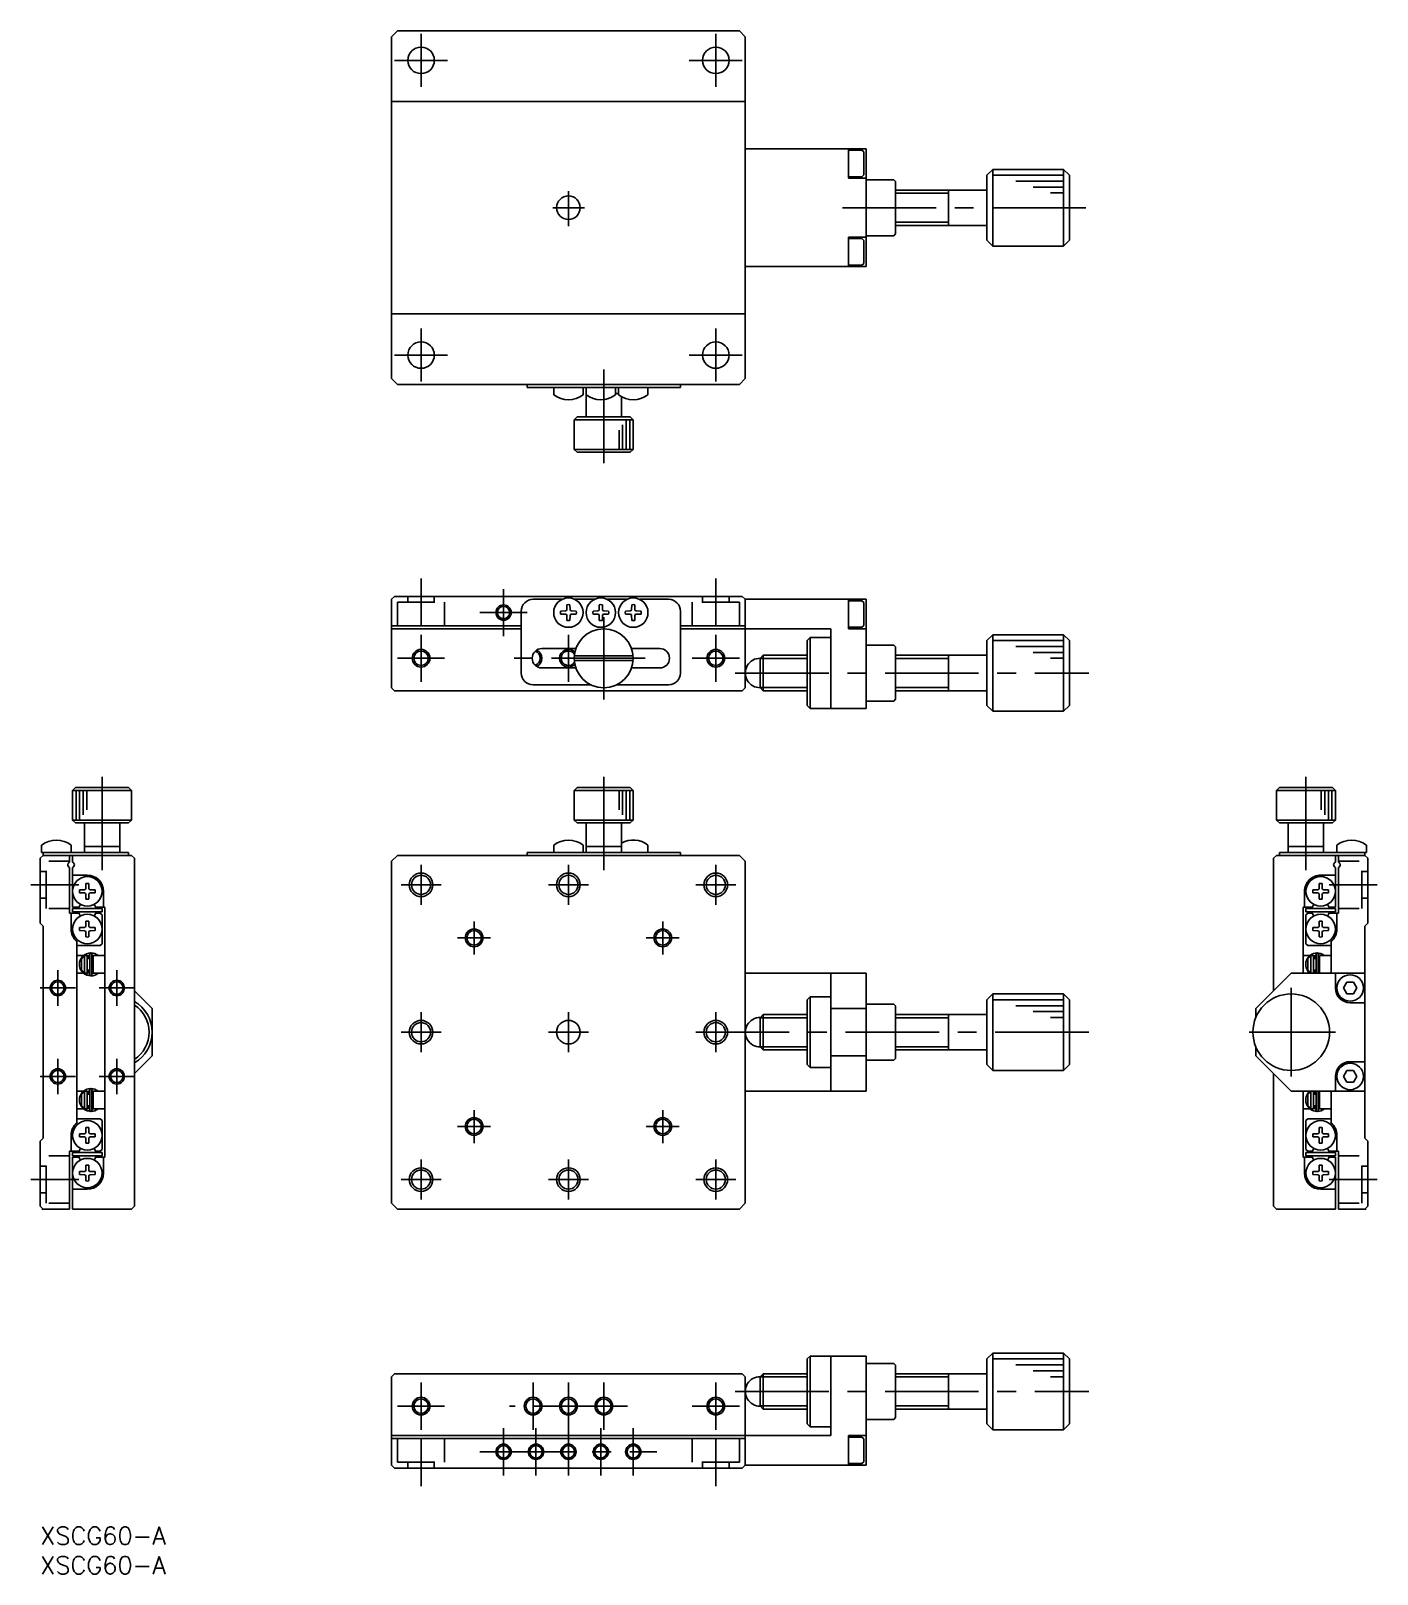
# Model space of a CAD drawing. Extents: x -2 to 227, y -8 to 254.
import ezdxf

# ---------------------------------------------------------------- set-up
doc = ezdxf.new("R2010")
doc.units = 0
doc.header["$LTSCALE"] = 0.5
doc.linetypes.add('CENTER', pattern=[50.8, 31.75, -6.35, 6.35, -6.35])
doc.linetypes.add('DASHED', pattern=[19.05, 12.7, -6.35])
for name, color, linetype in [('MSM_CENTER', 1, 'CENTER'), ('MSM_CONTINUOUS', 7, 'CONTINUOUS'), ('MSM_DASHED', 4, 'DASHED'), ('MSM_NARROW', 5, 'CONTINUOUS'), ('MSM_PART_NUMBER', 7, 'CONTINUOUS')]:
    doc.layers.add(name, color=color, linetype=linetype)
doc.styles.get("Standard").update_dxf_attribs({"font": 'txt.shx', "height": 3, "bigfont": 'bigfont.shx'})

# ---------------------------------------------------------------- blocks, each defined once
blk = doc.blocks.new('*U2')
at = {"layer": 'MSM_PART_NUMBER'}
blk.add_text('XSCG60-A', height=3, dxfattribs=at).set_placement((0, -3))
blk = doc.blocks.new('*U3')
at = {"layer": 'MSM_PART_NUMBER'}
blk.add_text('XSCG60-A', height=3, dxfattribs=at).set_placement((0, -8))

msp = doc.modelspace()

# ---------------------------------------------------------------- linework, layer by layer
at = {"layer": 'MSM_CENTER'}
for p, q in [((64.617293, 244.314388), (64.617293, 253.314388)), ((114.617293, 244.314388), (114.617293, 253.314388)), ((69.117293, 248.814388), (60.117294, 248.814388)), ((110.117293, 248.814388), (119.117292, 248.814388)), ((89.617293, 226.630831), (89.617293, 220.679905)), ((92.370529, 223.814388), (86.966117, 223.814388)), ((136.105533, 223.814391), (177.927588, 223.814391)), ((64.617293, 203.314388), (64.617293, 194.314388)), ((114.617293, 203.314388), (114.617293, 194.314388)), ((69.117293, 198.814388), (60.117294, 198.814388)), ((110.117293, 198.814388), (119.117292, 198.814388)), ((95.617291, 196.338569), (95.617291, 178.446389)), ((64.617293, 152.819252), (64.617293, 160.933262)), ((114.617293, 152.819252), (114.617293, 160.933262)), ((78.617296, 159.126257), (78.617296, 151.126258)), ((74.617297, 155.126258), (82.617296, 155.126258)), ((95.617291, 140.376255), (95.617291, 154.376257)), ((64.617293, 143.376257), (64.617293, 151.376256)), ((89.617293, 143.376257), (89.617293, 151.376256)), ((114.617293, 143.376257), (114.617293, 151.376256)), ((68.617292, 147.376256), (60.617293, 147.376256)), ((102.617295, 147.376257), (79.617297, 147.376257)), ((88.61729, 147.376256), (102.617292, 147.376256)), ((118.617292, 147.376256), (110.617293, 147.376256)), ((117.925155, 144.876257), (177.927588, 144.876257)), ((10.499999, 111.413945), (10.499999, 129.306124)), ((95.617291, 111.413945), (95.617291, 129.306124)), ((214.734588, 111.413945), (214.734588, 129.306124)), ((64.617293, 105.538125), (64.617293, 112.338125)), ((89.617293, 105.538125), (89.617293, 112.338125)), ((114.617293, 105.538125), (114.617293, 112.338125)), ((-1.574363, 108.938125), (6.539647, 108.938125)), ((61.217293, 108.938125), (68.017293, 108.938125)), ((86.217293, 108.938125), (93.017293, 108.938125)), ((111.217293, 108.938125), (118.017293, 108.938125)), ((226.808949, 108.938125), (218.694939, 108.938125)), ((73.617293, 97.138125), (73.617293, 102.738125)), ((105.617293, 97.138125), (105.617293, 102.738125)), ((70.817293, 99.938125), (76.417293, 99.938125)), ((102.817293, 99.938125), (108.417293, 99.938125)), ((3.000001, 94.438126), (3.000001, 88.438124)), ((13.000001, 94.438127), (13.000001, 88.438125)), ((6.000003, 91.438125), (0, 91.438125)), ((16.000003, 91.438126), (10, 91.438126)), ((212.234587, 76.415743), (212.234587, 91.464335)), ((64.617293, 80.538125), (64.617293, 87.338125)), ((89.617293, 80.538125), (89.617293, 87.338125)), ((114.617293, 80.538125), (114.617293, 87.338125)), ((61.217293, 83.938125), (68.017293, 83.938125)), ((86.217293, 83.938125), (93.017293, 83.938125)), ((111.217293, 83.938125), (177.927588, 83.938125)), ((205.088559, 83.938125), (219.73939, 83.938125)), ((3.000001, 73.438124), (3.000001, 79.438126)), ((13.000001, 73.438125), (13.000001, 79.438127)), ((6.000003, 76.438125), (0, 76.438125)), ((16.000003, 76.438126), (10, 76.438126)), ((73.617293, 65.138125), (73.617293, 70.738125)), ((105.617293, 65.138125), (105.617293, 70.738125)), ((70.817293, 67.938125), (76.417293, 67.938125)), ((102.817293, 67.938125), (108.417293, 67.938125)), ((64.617293, 55.538125), (64.617293, 62.338125)), ((89.617293, 55.538125), (89.617293, 62.338125)), ((114.617293, 55.538125), (114.617293, 62.338125)), ((-1.574363, 58.938125), (6.539647, 58.938125)), ((61.217293, 58.938125), (68.017293, 58.938125)), ((86.217293, 58.938125), (93.017293, 58.938125)), ((111.217293, 58.938125), (118.017293, 58.938125)), ((226.808949, 58.938125), (218.694939, 58.938125)), ((64.617293, 16.500003), (64.617293, 24.500002)), ((83.617297, 16.500003), (83.617297, 24.500002)), ((89.617293, 16.500003), (89.617293, 24.500002)), ((95.617294, 16.500003), (95.617294, 24.500002)), ((114.617293, 16.500003), (114.617293, 24.500002)), ((117.925155, 23), (177.927588, 23)), ((68.617292, 20.500002), (60.617293, 20.500002)), ((99.617294, 20.500002), (79.617297, 20.500002)), ((118.617292, 20.500002), (110.617293, 20.500002)), ((78.617294, 16.750001), (78.617294, 8.750002)), ((84.117294, 16.750001), (84.117294, 8.750002)), ((89.617294, 16.750001), (89.617294, 8.750002)), ((95.117296, 16.750001), (95.117296, 8.750002)), ((100.617295, 16.750001), (100.617295, 8.750002)), ((64.617293, 15.057005), (64.617293, 6.942995)), ((114.617293, 15.057005), (114.617293, 6.942995)), ((74.617296, 12.750002), (104.617294, 12.750002))]:
    msp.add_line(p, q, dxfattribs=at)
at = {"layer": 'MSM_CONTINUOUS'}
for p, q in [((60.617293, 253.814388), (59.617293, 252.814388)), ((59.617293, 194.814388), (59.617293, 252.814388)), ((118.617292, 253.814388), (60.617293, 253.814388)), ((119.617292, 252.814388), (118.617292, 253.814388)), ((119.617292, 252.814388), (119.617292, 194.814388)), ((59.617293, 241.814391), (119.617292, 241.814391)), ((140.117291, 233.814391), (119.617292, 233.814391)), ((137.117291, 233.814391), (137.117291, 228.814391)), ((137.117291, 233.564391), (139.41729, 233.564391)), ((139.41729, 233.564391), (139.717291, 233.264391)), ((139.717291, 229.364392), (139.717291, 233.264391)), ((140.117291, 233.814391), (140.117291, 213.814391)), ((137.117291, 229.064391), (139.41729, 229.064391)), ((137.117291, 228.814391), (140.117291, 228.814391)), ((139.717291, 229.364392), (139.41729, 229.064391)), ((144.817291, 228.564391), (140.117291, 228.564391)), ((145.117291, 228.264391), (144.817291, 228.564391)), ((145.117291, 228.264391), (145.117291, 219.364391)), ((160.617291, 229.314391), (161.617291, 230.314391)), ((160.617291, 229.314391), (160.617291, 218.314391)), ((173.617292, 230.314391), (161.617291, 230.314391)), ((161.617291, 230.314391), (161.617291, 217.314391)), ((173.617292, 217.314391), (173.617292, 230.314391)), ((174.617292, 229.314391), (173.617292, 230.314391)), ((174.617292, 218.314391), (174.617292, 229.314391)), ((160.617291, 226.814391), (145.117291, 226.814391)), ((154.117291, 220.814391), (154.117291, 226.814391)), ((160.617291, 220.814391), (145.117291, 220.814391)), ((137.117291, 213.814391), (137.117291, 218.814391)), ((137.117291, 218.814391), (140.117291, 218.814391)), ((137.117291, 218.564391), (139.41729, 218.564391)), ((139.717291, 218.26439), (139.41729, 218.564391)), ((139.717291, 218.26439), (139.717291, 214.364391)), ((144.817291, 219.064391), (140.117291, 219.064391)), ((145.117291, 219.364391), (144.817291, 219.064391)), ((160.617291, 218.314391), (161.617291, 217.314391)), ((173.617292, 217.314391), (161.617291, 217.314391)), ((174.617292, 218.314391), (173.617292, 217.314391)), ((140.117291, 213.814391), (119.617292, 213.814391)), ((137.117291, 214.064391), (139.41729, 214.064391)), ((139.41729, 214.064391), (139.717291, 214.364391)), ((59.617293, 205.814391), (119.617292, 205.814391)), ((59.617293, 194.814388), (60.617293, 193.814388)), ((118.617292, 193.814388), (60.617293, 193.814388)), ((82.617292, 193.314388), (82.617292, 193.814388)), ((108.61729, 193.314388), (108.61729, 193.814388)), ((119.617292, 194.814388), (118.617292, 193.814388)), ((82.617292, 193.314388), (108.61729, 193.314388)), ((87.117292, 193.314388), (87.117292, 192.091889)), ((92.117292, 193.314388), (92.117292, 192.091889)), ((92.617291, 193.314388), (92.617291, 188.314388)), ((92.617293, 193.314388), (92.617293, 192.091889)), ((97.617293, 193.314388), (97.617293, 192.091889)), ((97.617293, 192.314388), (98.117292, 192.314388)), ((98.117292, 193.314388), (98.117292, 192.091889)), ((98.617291, 191.750288), (98.617291, 188.314388)), ((103.117292, 193.314388), (103.117292, 192.091889)), ((90.617291, 187.814388), (91.117291, 188.314388)), ((90.617291, 187.814388), (100.617291, 187.814388)), ((90.617291, 187.814388), (90.617291, 182.814388)), ((91.117291, 188.314388), (100.117291, 188.314388)), ((100.117291, 188.314388), (100.617291, 187.814388)), ((100.617291, 187.814388), (100.617291, 182.814388)), ((90.617291, 182.814388), (100.617291, 182.814388)), ((91.117291, 182.314388), (90.617291, 182.814388)), ((91.117291, 182.314388), (100.117291, 182.314388)), ((100.617291, 182.814388), (100.117291, 182.314388)), ((60.117293, 157.876257), (59.617293, 157.376257)), ((59.617293, 142.376256), (59.617293, 157.376257)), ((119.117293, 157.876257), (60.117293, 157.876257)), ((83.617296, 157.376257), (88.527567, 157.376257)), ((90.707016, 157.376257), (94.027568, 157.376257)), ((96.207017, 157.376257), (99.527567, 157.376257)), ((101.707017, 157.376257), (106.61729, 157.376257)), ((119.117293, 157.876257), (119.617293, 157.376257)), ((140.11729, 157.376257), (119.617291, 157.376257)), ((119.617293, 142.376256), (119.617293, 157.376257)), ((137.11729, 157.376257), (137.11729, 152.376257)), ((137.11729, 157.126257), (139.417289, 157.126257)), ((139.417289, 157.126257), (139.71729, 156.826257)), ((140.11729, 138.876257), (140.11729, 157.376257)), ((81.617296, 144.876256), (81.617296, 155.376257)), ((89.117967, 155.400664), (88.292565, 155.386257)), ((89.117967, 154.85185), (88.292565, 154.866257)), ((89.117967, 155.400664), (89.282913, 155.474103)), ((89.117967, 154.85185), (89.282913, 154.778411)), ((89.342579, 155.608117), (89.282913, 155.474103)), ((89.342579, 154.644397), (89.282913, 154.778411)), ((89.342579, 155.608117), (89.357292, 156.450983)), ((89.342579, 154.644397), (89.357292, 153.801531)), ((89.892004, 155.608117), (89.877292, 156.450983)), ((89.892004, 154.644397), (89.877292, 153.801531)), ((89.892004, 155.608117), (89.951671, 155.474103)), ((89.892004, 154.644397), (89.951671, 154.778411)), ((90.116617, 155.400664), (89.951671, 155.474103)), ((90.116617, 154.85185), (89.951671, 154.778411)), ((90.116617, 155.400664), (90.942018, 155.386257)), ((90.116617, 154.85185), (90.942018, 154.866257)), ((94.617968, 155.400664), (93.792566, 155.386257)), ((94.617968, 154.85185), (93.792566, 154.866257)), ((94.617968, 155.400664), (94.782914, 155.474103)), ((94.617968, 154.85185), (94.782914, 154.778411)), ((94.84258, 155.608117), (94.782914, 155.474103)), ((94.84258, 154.644397), (94.782914, 154.778411)), ((94.84258, 155.608117), (94.857293, 156.450983)), ((94.84258, 154.644397), (94.857293, 153.801531)), ((95.392005, 155.608117), (95.377293, 156.450983)), ((95.392005, 154.644397), (95.377293, 153.801531)), ((95.392005, 155.608117), (95.451672, 155.474103)), ((95.392005, 154.644397), (95.451672, 154.778411)), ((95.616618, 155.400664), (95.451672, 155.474103)), ((95.616618, 154.85185), (95.451672, 154.778411)), ((95.616618, 155.400664), (96.442019, 155.386257)), ((95.616618, 154.85185), (96.442019, 154.866257)), ((100.117967, 155.400664), (99.292566, 155.386257)), ((100.117967, 154.85185), (99.292566, 154.866257)), ((100.117967, 155.400664), (100.282913, 155.474103)), ((100.117967, 154.85185), (100.282913, 154.778411)), ((100.34258, 155.608117), (100.282913, 155.474103)), ((100.34258, 154.644397), (100.282913, 154.778411)), ((100.34258, 155.608117), (100.357292, 156.450983)), ((100.34258, 154.644397), (100.357292, 153.801531)), ((100.892004, 155.608117), (100.877292, 156.450983)), ((100.892004, 154.644397), (100.877292, 153.801531)), ((100.892004, 155.608117), (100.951671, 155.474103)), ((100.892004, 154.644397), (100.951671, 154.778411)), ((101.116617, 155.400664), (100.951671, 155.474103)), ((101.116617, 154.85185), (100.951671, 154.778411)), ((101.116617, 155.400664), (101.942019, 155.386257)), ((101.116617, 154.85185), (101.942019, 154.866257)), ((108.61729, 144.876256), (108.61729, 155.376257)), ((139.71729, 152.926258), (139.71729, 156.826257)), ((59.617293, 152.876258), (81.617296, 152.876258)), ((59.617293, 152.37626), (81.617296, 152.37626)), ((108.61729, 152.876258), (119.617293, 152.876258)), ((108.61729, 152.37626), (119.617293, 152.37626)), ((119.617291, 152.376258), (134.11729, 152.376258)), ((134.11729, 138.876257), (134.11729, 152.376258)), ((137.11729, 152.626257), (139.417289, 152.626257)), ((137.11729, 152.376257), (140.11729, 152.376257)), ((139.71729, 152.926258), (139.417289, 152.626257)), ((130.11729, 150.376257), (130.61729, 150.876257)), ((130.11729, 139.376258), (130.11729, 150.376257)), ((130.61729, 150.876257), (130.61729, 138.876258)), ((130.61729, 150.876257), (134.11729, 150.876257)), ((144.81729, 149.626257), (140.11729, 149.626257)), ((145.11729, 149.326257), (144.81729, 149.626257)), ((145.11729, 149.326257), (145.11729, 140.426257)), ((160.61729, 150.376257), (161.61729, 151.376257)), ((160.61729, 150.376257), (160.61729, 139.376257)), ((173.617291, 151.376257), (161.61729, 151.376257)), ((161.61729, 151.376257), (161.61729, 138.376257)), ((173.617291, 138.376257), (173.617291, 151.376257)), ((174.617291, 150.376257), (173.617291, 151.376257)), ((174.617291, 139.376257), (174.617291, 150.376257)), ((90.972132, 149.026256), (85.117295, 149.026256)), ((100.601264, 147.776256), (90.633318, 147.776256)), ((100.601264, 146.976256), (90.633318, 146.976256)), ((105.117291, 149.026256), (100.262449, 149.026256)), ((122.117289, 147.334757), (122.658789, 147.876257)), ((122.117289, 147.334757), (122.117289, 142.417757)), ((122.658789, 147.876257), (122.658789, 141.876257)), ((130.11729, 147.876257), (122.658789, 147.876257)), ((160.61729, 147.876257), (145.11729, 147.876257)), ((154.11729, 141.876257), (154.11729, 147.876257)), ((90.832157, 145.726256), (85.117295, 145.726256)), ((105.117291, 145.726256), (100.402424, 145.726256)), ((60.117293, 141.876256), (59.617293, 142.376256)), ((60.117293, 141.876256), (119.117293, 141.876256)), ((83.617296, 142.876256), (93.437841, 142.876256)), ((97.79674, 142.876256), (106.61729, 142.876256)), ((119.617293, 142.376256), (119.117293, 141.876256)), ((122.658789, 141.876257), (122.117289, 142.417757)), ((130.11729, 141.876257), (122.658789, 141.876257)), ((160.61729, 141.876257), (145.11729, 141.876257)), ((130.11729, 139.376258), (130.61729, 138.876258)), ((130.61729, 138.876258), (134.11729, 138.876258)), ((140.11729, 138.876257), (134.11729, 138.876257)), ((144.81729, 140.126257), (140.11729, 140.126257)), ((145.11729, 140.426257), (144.81729, 140.126257)), ((160.61729, 139.376257), (161.61729, 138.376257)), ((174.617291, 139.376257), (173.617291, 138.376257)), ((173.617291, 138.376257), (161.61729, 138.376257)), ((5.499999, 124.938125), (5.999999, 125.438125)), ((5.499999, 119.938125), (5.499999, 124.938125)), ((15.499999, 124.938125), (5.499999, 124.938125)), ((14.999999, 125.438125), (5.999999, 125.438125)), ((14.999999, 125.438125), (15.499999, 124.938125)), ((15.499999, 119.938125), (15.499999, 124.938125)), ((91.117291, 125.438125), (90.617291, 124.938125)), ((90.617291, 119.938125), (90.617291, 124.938125)), ((90.617291, 124.938125), (100.617291, 124.938125)), ((91.117291, 125.438125), (100.117291, 125.438125)), ((100.617291, 124.938125), (100.117291, 125.438125)), ((100.617291, 119.938125), (100.617291, 124.938125)), ((210.234588, 125.438125), (209.734588, 124.938125)), ((209.734588, 119.938125), (209.734588, 124.938125)), ((209.734588, 124.938125), (219.734588, 124.938125)), ((210.234588, 125.438125), (219.234588, 125.438125)), ((219.734588, 124.938125), (219.234588, 125.438125)), ((219.734588, 119.938125), (219.734588, 124.938125)), ((15.499999, 119.938125), (5.499999, 119.938125)), ((5.999999, 119.438125), (5.499999, 119.938125)), ((14.999999, 119.438125), (5.999999, 119.438125)), ((7.499999, 114.438125), (7.499999, 119.438125)), ((13.499999, 114.438125), (13.499999, 119.438125)), ((15.499999, 119.938125), (14.999999, 119.438125)), ((90.617291, 119.938125), (100.617291, 119.938125)), ((90.617291, 119.938125), (91.117291, 119.438125)), ((91.117291, 119.438125), (100.117291, 119.438125)), ((92.617291, 114.438125), (92.617291, 119.438125)), ((98.617291, 114.438125), (98.617291, 119.438125)), ((100.117291, 119.438125), (100.617291, 119.938125)), ((209.734588, 119.938125), (219.734588, 119.938125)), ((209.734588, 119.938125), (210.234588, 119.438125)), ((210.234588, 119.438125), (219.234588, 119.438125)), ((211.734588, 114.438125), (211.734588, 119.438125)), ((217.734588, 114.438125), (217.734588, 119.438125)), ((219.234588, 119.438125), (219.734588, 119.938125)), ((0.25, 114.438125), (0.25, 115.660624)), ((5.25, 114.438125), (5.25, 115.660624)), ((13.499999, 115.438125), (7.499999, 115.438125)), ((87.117292, 114.438125), (87.117292, 115.660624)), ((92.117292, 114.438125), (92.117292, 115.660624)), ((92.617291, 115.438125), (98.617291, 115.438125)), ((103.117292, 114.438125), (103.117292, 115.660624)), ((211.734588, 115.438125), (217.734588, 115.438125)), ((219.984587, 114.438125), (219.984587, 115.660624)), ((224.984587, 114.438125), (224.984587, 115.660624)), ((0, 113.438125), (0.5, 113.938125)), ((0, 113.438125), (0, 102.438123)), ((0.25, 114.438125), (15, 114.438125)), ((0.5, 114.438125), (0.5, 113.938125)), ((15.5, 113.938125), (0.5, 113.938125)), ((5, 113.938125), (5, 112.796383)), ((5.499998, 113.938125), (5.499998, 112.796383)), ((15, 114.438125), (15, 113.938125)), ((15.5, 113.938125), (16, 113.438125)), ((16, 54.438125), (16, 113.438125)), ((59.617293, 112.938125), (60.617293, 113.938125)), ((59.617293, 112.938125), (59.617293, 54.938125)), ((118.617292, 113.938125), (60.617293, 113.938125)), ((82.617292, 114.438125), (108.61729, 114.438125)), ((82.617292, 114.438125), (82.617292, 113.938125)), ((108.61729, 114.438125), (108.61729, 113.938125)), ((119.617292, 112.938125), (118.617292, 113.938125)), ((119.617292, 54.938125), (119.617292, 112.938125)), ((209.734586, 113.938125), (209.234586, 113.438125)), ((209.234586, 90.938125), (209.234586, 113.438125)), ((209.734586, 113.938125), (224.734587, 113.938125)), ((224.984587, 114.438125), (210.234586, 114.438125)), ((210.234586, 114.438125), (210.234586, 113.938125)), ((219.734588, 113.938125), (219.734588, 112.796383)), ((220.234587, 113.938125), (220.234587, 112.796383)), ((224.734587, 114.438125), (224.734587, 113.938125)), ((225.234587, 113.438125), (224.734587, 113.938125)), ((225.234587, 113.438125), (225.234587, 102.438123)), ((5, 104.138122), (5, 111.879868)), ((7.999992, 110.588124), (5.499992, 110.588123)), ((5.499998, 105.138123), (5.499998, 111.879868)), ((217.234595, 110.588124), (219.734594, 110.588123)), ((219.734588, 105.138123), (219.734588, 111.879868)), ((220.234587, 104.138122), (220.234587, 111.879868)), ((7.500667, 108.112531), (6.675266, 108.098123)), ((7.500667, 107.563716), (6.675266, 107.578123)), ((7.500667, 108.112531), (7.665613, 108.18597)), ((7.500667, 107.563716), (7.665613, 107.490278)), ((7.72528, 108.319984), (7.665613, 108.18597)), ((7.72528, 107.356264), (7.665613, 107.490278)), ((7.72528, 108.319984), (7.739992, 109.16285)), ((7.72528, 107.356264), (7.739993, 106.513397)), ((8.274704, 108.319984), (8.259992, 109.16285)), ((8.274705, 107.356264), (8.259993, 106.513397)), ((8.274704, 108.319984), (8.334371, 108.18597)), ((8.274705, 107.356264), (8.334371, 107.490278)), ((8.499317, 108.112531), (8.334371, 108.18597)), ((8.499317, 107.563716), (8.334371, 107.490278)), ((8.499317, 108.112531), (9.324719, 108.098124)), ((8.499317, 107.563716), (9.324719, 107.578124)), ((10.749992, 107.838124), (10.749993, 105.138124)), ((214.484594, 107.838124), (214.484593, 105.138124)), ((216.735269, 108.112531), (215.909868, 108.098124)), ((216.735269, 107.563716), (215.909868, 107.578124)), ((216.735269, 108.112531), (216.900215, 108.18597)), ((216.735269, 107.563716), (216.900215, 107.490278)), ((216.959882, 108.319984), (216.900215, 108.18597)), ((216.959882, 107.356264), (216.900215, 107.490278)), ((216.959882, 108.319984), (216.974594, 109.16285)), ((216.959882, 107.356264), (216.974594, 106.513397)), ((217.509306, 108.319984), (217.494594, 109.16285)), ((217.509306, 107.356264), (217.494594, 106.513397)), ((217.509306, 108.319984), (217.568973, 108.18597)), ((217.509306, 107.356264), (217.568973, 107.490278)), ((217.733919, 108.112531), (217.568973, 108.18597)), ((217.733919, 107.563716), (217.568973, 107.490278)), ((217.733919, 108.112531), (218.55932, 108.098123)), ((217.733919, 107.563716), (218.55932, 107.578123)), ((5.499993, 104.938123), (10.499993, 104.938124)), ((5.499993, 104.338123), (5.499993, 104.938123)), ((5.499994, 105.138123), (6.585779, 105.138123)), ((10.999994, 105.138124), (9.414207, 105.138124)), ((10.499993, 104.938124), (10.499993, 104.338124)), ((10.999994, 105.138124), (10.999994, 62.738125)), ((214.234592, 105.138124), (214.234592, 93.938125)), ((214.234592, 105.138124), (215.82038, 105.138124)), ((214.734593, 104.938124), (214.734593, 104.338124)), ((219.734593, 104.938123), (214.734593, 104.938124)), ((219.734592, 105.138123), (218.648807, 105.138123)), ((219.734593, 104.338123), (219.734593, 104.938123)), ((0.5, 101.938123), (0, 102.438123)), ((4.999994, 104.138122), (6.58578, 104.138123)), ((5.249995, 101.438122), (5.249994, 104.138122)), ((5.499993, 104.338123), (10.499993, 104.338124)), ((7.725282, 101.919982), (7.739994, 102.762849)), ((8.274706, 101.919983), (8.259994, 102.762849)), ((10.199995, 104.138124), (9.414207, 104.138124)), ((10.199995, 104.138124), (10.499995, 103.838124)), ((10.499996, 98.938124), (10.499995, 103.838124)), ((214.73459, 98.938124), (214.734592, 103.838124)), ((215.034592, 104.138124), (214.734592, 103.838124)), ((219.734593, 104.338123), (214.734593, 104.338124)), ((215.034592, 104.138124), (215.820379, 104.138124)), ((216.95988, 101.919983), (216.974593, 102.762849)), ((217.509305, 101.919982), (217.494593, 102.762849)), ((220.234592, 104.138122), (218.648806, 104.138123)), ((219.984591, 101.438122), (219.984592, 104.138122)), ((225.234587, 102.438123), (224.734587, 101.938123)), ((0.5, 65.938123), (0.5, 101.938123)), ((7.500669, 101.71253), (6.675268, 101.698122)), ((7.500669, 101.163715), (6.675268, 101.178122)), ((7.500669, 101.71253), (7.665615, 101.785969)), ((7.500669, 101.163715), (7.665615, 101.090276)), ((7.725282, 101.919982), (7.665615, 101.785969)), ((7.725282, 100.956263), (7.665615, 101.090276)), ((7.725282, 100.956263), (7.739994, 100.113396)), ((8.274706, 100.956263), (8.259994, 100.113396)), ((8.274706, 101.919983), (8.334373, 101.785969)), ((8.274706, 100.956263), (8.334373, 101.090277)), ((8.499319, 101.71253), (8.334373, 101.785969)), ((8.499319, 101.163715), (8.334373, 101.090277)), ((8.499319, 101.71253), (9.32472, 101.698123)), ((8.499319, 101.163715), (9.32472, 101.178123)), ((216.735267, 101.71253), (215.909866, 101.698123)), ((216.735267, 101.163715), (215.909866, 101.178123)), ((216.735267, 101.71253), (216.900213, 101.785969)), ((216.735267, 101.163715), (216.900213, 101.090277)), ((216.95988, 101.919983), (216.900213, 101.785969)), ((216.95988, 100.956263), (216.900213, 101.090277)), ((216.95988, 100.956263), (216.974592, 100.113396)), ((217.509304, 100.956263), (217.494592, 100.113396)), ((217.509304, 100.956263), (217.568971, 101.090276)), ((217.509305, 101.919982), (217.568971, 101.785969)), ((217.733917, 101.71253), (217.568971, 101.785969)), ((217.733917, 101.163715), (217.568971, 101.090276)), ((217.733917, 101.71253), (218.559319, 101.698122)), ((217.733917, 101.163715), (218.559319, 101.178122)), ((224.734587, 65.938123), (224.734587, 101.938123)), ((10.199996, 98.638124), (6.199998, 98.638123)), ((7.363755, 96.938126), (6.2, 96.938126)), ((6.200002, 68.51719), (6.200002, 99.359055)), ((7, 96.354641), (7.5, 96.883809)), ((7.5, 96.938126), (7.5, 93.938126)), ((8, 96.938126), (7.5, 96.938126)), ((7.835914, 97.225707), (7.817922, 97.217907)), ((7.830161, 97.222345), (7.826812, 97.221789)), ((7.892355, 97.247947), (7.835469, 97.226566)), ((7.988705, 96.867931), (8.003249, 96.873697)), ((7.999842, 96.873336), (8.404957, 96.981815)), ((8, 93.938126), (8, 96.938126)), ((8.003249, 96.873697), (8.017511, 96.878513)), ((8.017511, 96.878513), (8.032003, 96.882598)), ((8.032003, 96.882598), (8.04669, 96.885942)), ((8.04669, 96.885942), (8.061532, 96.888532)), ((8.061532, 96.888532), (8.07649, 96.890362)), ((8.07649, 96.890362), (8.091526, 96.891426)), ((8.091526, 96.891426), (8.1066, 96.891721)), ((8.1066, 96.891721), (8.121672, 96.891244)), ((8.121672, 96.891244), (8.136702, 96.889998)), ((8.136702, 96.889998), (8.15165, 96.887985)), ((8.15165, 96.887985), (8.166477, 96.885211)), ((8.166477, 96.885211), (8.181143, 96.881685)), ((8.181143, 96.881685), (8.19561, 96.877417)), ((8.19561, 96.877417), (8.209841, 96.872419)), ((8.2, 96.438126), (8.2, 96.87631)), ((8.209841, 96.872419), (8.223799, 96.866706)), ((8.405, 97.188126), (8.405, 93.688126)), ((8.795, 93.688126), (8.795, 97.188126)), ((8.795056, 96.981492), (9.000246, 96.941495)), ((9, 96.938126), (9, 93.938126)), ((11, 96.938126), (9, 96.938126)), ((9.000246, 96.941495), (9.012433, 96.938212)), ((10.199996, 98.638124), (10.499996, 98.938124)), ((215.398022, 96.938123), (214.234592, 96.938123)), ((215.03459, 98.638124), (214.73459, 98.938124)), ((215.03459, 98.638124), (219.034588, 98.638123)), ((215.034591, 96.358223), (215.534591, 96.88737)), ((215.398533, 96.938123), (215.398417, 96.938123)), ((215.534592, 96.938123), (215.534592, 93.938123)), ((216.034592, 96.938123), (215.534592, 96.938123)), ((216.034437, 96.873343), (216.439569, 96.981805)), ((216.034592, 93.938123), (216.034592, 96.938123)), ((216.223234, 96.938123), (216.222919, 96.938123)), ((216.223548, 96.938123), (216.223441, 96.938123)), ((216.224109, 96.938123), (216.223673, 96.938123)), ((216.234592, 96.938123), (216.224192, 96.938123)), ((216.234592, 96.438123), (216.234592, 96.938123)), ((216.439592, 97.188123), (216.439592, 93.938123)), ((217.349643, 97.245818), (216.66218, 97.381779)), ((216.835703, 97.21544), (216.828044, 97.211748)), ((216.829592, 93.938123), (216.829592, 97.188123)), ((216.86705, 97.229368), (216.835703, 97.21544)), ((216.89904, 97.24171), (216.86705, 97.229368)), ((216.931595, 97.252437), (216.89904, 97.24171)), ((216.964635, 97.261522), (216.931595, 97.252437)), ((216.998079, 97.268945), (216.964635, 97.261522)), ((217.031845, 97.274687), (216.998079, 97.268945)), ((217.016978, 96.869337), (217.031025, 96.87472)), ((217.031025, 96.87472), (217.03457, 96.875952)), ((217.065851, 97.278734), (217.031845, 97.274687)), ((217.034592, 96.938123), (217.034592, 93.938123)), ((219.034592, 96.938123), (217.034592, 96.938123)), ((217.100014, 97.281076), (217.065851, 97.278734)), ((217.13425, 97.281708), (217.100014, 97.281076)), ((217.168476, 97.280629), (217.13425, 97.281708)), ((217.202608, 97.277839), (217.168476, 97.280629)), ((217.236563, 97.273347), (217.202608, 97.277839)), ((217.270258, 97.267162), (217.236563, 97.273347)), ((217.303609, 97.259299), (217.270258, 97.267162)), ((217.305253, 96.949763), (217.299104, 96.938123)), ((217.336536, 97.249776), (217.303609, 97.259299)), ((217.311511, 96.962016), (217.305253, 96.949763)), ((217.40885, 97.220395), (217.309634, 96.938098)), ((217.317838, 96.974803), (217.311511, 96.962016)), ((217.324194, 96.988046), (217.317838, 96.974803)), ((217.33054, 97.001661), (217.324194, 96.988046)), ((217.336835, 97.015562), (217.33054, 97.001661)), ((217.368956, 97.238617), (217.336536, 97.249776)), ((217.34304, 97.029662), (217.336835, 97.015562)), ((217.349116, 97.043873), (217.34304, 97.029662)), ((217.355025, 97.058105), (217.349116, 97.043873)), ((217.36073, 97.072268), (217.355025, 97.058105)), ((217.366194, 97.086274), (217.36073, 97.072268)), ((217.371384, 97.100036), (217.366194, 97.086274)), ((217.399123, 97.226563), (217.368956, 97.238617)), ((217.376267, 97.113465), (217.371384, 97.100036)), ((217.380813, 97.126479), (217.376267, 97.113465)), ((217.384992, 97.138995), (217.380813, 97.126479)), ((217.388778, 97.150934), (217.384992, 97.138995)), ((217.392149, 97.162223), (217.388778, 97.150934)), ((217.395081, 97.172789), (217.392149, 97.162223)), ((217.397558, 97.182566), (217.395081, 97.172789)), ((217.399564, 97.191493), (217.397558, 97.182566)), ((217.397772, 97.226848), (217.399731, 97.226227)), ((217.870623, 96.938246), (217.398678, 97.225704)), ((217.401085, 97.199514), (217.399564, 97.191493)), ((217.399731, 97.226227), (217.401205, 97.224481)), ((217.402113, 97.206579), (217.401085, 97.199514)), ((217.401205, 97.224481), (217.402185, 97.221622)), ((217.40264, 97.212643), (217.402113, 97.206579)), ((217.402185, 97.221622), (217.402664, 97.217668)), ((217.402664, 97.217668), (217.40264, 97.212643)), ((217.407779, 97.221786), (217.40885, 97.220395)), ((219.034585, 93.938125), (219.034585, 99.359055)), ((7, 94.521611), (7, 96.354641)), ((7.5, 93.992443), (7, 94.521611)), ((8.405, 96.438126), (8, 96.438126)), ((8, 94.438126), (8.405, 94.438126)), ((8.2, 93.999931), (8.2, 94.438126)), ((8.223799, 96.866706), (8.237448, 96.860293)), ((8.237448, 96.860293), (8.250754, 96.8532)), ((8.250754, 96.8532), (8.263683, 96.845446)), ((8.263683, 96.845446), (8.276203, 96.837052)), ((8.276203, 96.837052), (8.288284, 96.828043)), ((8.288284, 96.828043), (8.299897, 96.818442)), ((8.299897, 96.818442), (8.311014, 96.808275)), ((8.311014, 96.808275), (8.321609, 96.79757)), ((8.321609, 96.79757), (8.331657, 96.786355)), ((8.331657, 96.786355), (8.341136, 96.774658)), ((8.341136, 96.774658), (8.350023, 96.762509)), ((8.350023, 96.762509), (8.3583, 96.74994)), ((8.3583, 96.74994), (8.365948, 96.736983)), ((8.365948, 96.736983), (8.37295, 96.723668)), ((8.37295, 96.723668), (8.379291, 96.710029)), ((8.379291, 96.710029), (8.384957, 96.6961)), ((8.384957, 96.6961), (8.389937, 96.681913)), ((8.389937, 96.681913), (8.39422, 96.667504)), ((8.39422, 96.667504), (8.397798, 96.652905)), ((8.397798, 96.652905), (8.400662, 96.638153)), ((8.400662, 96.638153), (8.402807, 96.623282)), ((8.403606, 94.26042), (8.401823, 94.245511)), ((8.402807, 96.623282), (8.404229, 96.608326)), ((8.404666, 94.2754), (8.403606, 94.26042)), ((8.404229, 96.608326), (8.404924, 96.593322)), ((8.405, 94.289625), (8.404666, 94.2754)), ((8.404924, 96.593322), (8.405, 96.586627)), ((9, 96.438126), (8.795, 96.438126)), ((8.795, 94.438126), (9, 94.438126)), ((215.534591, 93.996122), (215.034591, 94.525268)), ((215.034592, 94.518023), (215.034592, 96.358223)), ((216.439592, 96.438123), (216.034592, 96.438123)), ((216.034592, 94.438123), (216.439592, 94.438123)), ((216.234592, 93.938123), (216.234592, 94.438123)), ((216.829591, 96.586624), (216.829925, 96.600849)), ((216.829667, 94.282927), (216.829591, 94.289622)), ((217.034592, 96.438123), (216.829592, 96.438123)), ((216.829592, 94.438123), (217.034592, 94.438123)), ((216.830363, 94.267923), (216.829667, 94.282927)), ((216.829925, 96.600849), (216.830985, 96.615829)), ((216.831785, 94.252967), (216.830363, 94.267923)), ((216.830985, 96.615829), (216.832769, 96.630738)), ((216.832769, 96.630738), (216.835272, 96.645542)), ((216.835272, 96.645542), (216.838489, 96.660205)), ((216.838489, 96.660205), (216.842414, 96.674693)), ((216.842414, 96.674693), (216.847036, 96.688973)), ((216.847036, 96.688973), (216.852347, 96.70301)), ((216.852347, 96.70301), (216.858335, 96.71677)), ((216.858335, 96.71677), (216.864986, 96.730222)), ((216.864986, 96.730222), (216.872286, 96.743332)), ((216.872286, 96.743332), (216.880219, 96.75607)), ((216.880219, 96.75607), (216.888768, 96.768403)), ((216.888768, 96.768403), (216.897913, 96.780302)), ((216.897913, 96.780302), (216.907634, 96.791737)), ((216.907634, 96.791737), (216.91791, 96.802678)), ((216.91791, 96.802678), (216.928717, 96.813099)), ((216.928717, 96.813099), (216.94003, 96.822972)), ((216.94003, 96.822972), (216.951823, 96.83227)), ((216.951823, 96.83227), (216.964069, 96.840971)), ((216.964069, 96.840971), (216.976738, 96.849049)), ((216.976738, 96.849049), (216.989801, 96.856483)), ((216.989801, 96.856483), (217.003225, 96.863252)), ((217.003225, 96.863252), (217.016978, 96.869337)), ((6.2, 93.938126), (7.363385, 93.938126)), ((7.5, 93.938126), (8, 93.938126)), ((7.806308, 93.663496), (7.827183, 93.654315)), ((7.826603, 93.654507), (7.894304, 93.877926)), ((7.832084, 93.665674), (7.831879, 93.660129)), ((7.831879, 93.660129), (7.832208, 93.655708)), ((7.83282, 93.672305), (7.832084, 93.665674)), ((7.832208, 93.655708), (7.8327, 93.653476)), ((7.8327, 93.653476), (7.83474, 93.650109)), ((7.834084, 93.679979), (7.83282, 93.672305)), ((7.835867, 93.688643), (7.834084, 93.679979)), ((7.83474, 93.650109), (7.835469, 93.649686)), ((7.835469, 93.649686), (7.865636, 93.637632)), ((7.838156, 93.698242), (7.835867, 93.688643)), ((7.840938, 93.70871), (7.838156, 93.698242)), ((7.844192, 93.719979), (7.840938, 93.70871)), ((7.847899, 93.731973), (7.844192, 93.719979)), ((7.852032, 93.744612), (7.847899, 93.731973)), ((7.856565, 93.757812), (7.852032, 93.744612)), ((7.861467, 93.771486), (7.856565, 93.757812)), ((7.866706, 93.785543), (7.861467, 93.771486)), ((7.865636, 93.637632), (7.898055, 93.626473)), ((7.872247, 93.799889), (7.866706, 93.785543)), ((7.878053, 93.814429), (7.872247, 93.799889)), ((7.884085, 93.829065), (7.878053, 93.814429)), ((7.890303, 93.843701), (7.884085, 93.829065)), ((7.884953, 93.63043), (8.572408, 93.49447)), ((7.896667, 93.858239), (7.890303, 93.843701)), ((7.894304, 93.877926), (7.924495, 93.938127)), ((7.903133, 93.872583), (7.896667, 93.858239)), ((7.898055, 93.626473), (7.930982, 93.61695)), ((7.909658, 93.886637), (7.903133, 93.872583)), ((7.9162, 93.900308), (7.909658, 93.886637)), ((7.922714, 93.913504), (7.9162, 93.900308)), ((7.929158, 93.926138), (7.922714, 93.913504)), ((7.935488, 93.938126), (7.929158, 93.926138)), ((7.930982, 93.61695), (7.964334, 93.609087)), ((7.964334, 93.609087), (7.998028, 93.602902)), ((7.986649, 94.00816), (7.974361, 94.013488)), ((7.997025, 94.004914), (7.988705, 94.008321)), ((8.011205, 93.999769), (7.997025, 94.004914)), ((7.998028, 93.602902), (8.031983, 93.59841)), ((8.025628, 93.995353), (8.011205, 93.999769)), ((8.040257, 93.991678), (8.025628, 93.995353)), ((8.031983, 93.59841), (8.066115, 93.59562)), ((8.055054, 93.988754), (8.040257, 93.991678)), ((8.06998, 93.986591), (8.055054, 93.988754)), ((8.066115, 93.59562), (8.100341, 93.594541)), ((8.084995, 93.985193), (8.06998, 93.986591)), ((8.100059, 93.984564), (8.084995, 93.985193)), ((8.115133, 93.984706), (8.100059, 93.984564)), ((8.100341, 93.594541), (8.134577, 93.595173)), ((8.130176, 93.985618), (8.115133, 93.984706)), ((8.145149, 93.987296), (8.130176, 93.985618)), ((8.134577, 93.595173), (8.16874, 93.597515)), ((8.160013, 93.989735), (8.145149, 93.987296)), ((8.174729, 93.992927), (8.160013, 93.989735)), ((8.16874, 93.597515), (8.202746, 93.601562)), ((8.189259, 93.996862), (8.174729, 93.992927)), ((8.203566, 94.001529), (8.189259, 93.996862)), ((8.202746, 93.601562), (8.236513, 93.607304)), ((8.217614, 94.006912), (8.203566, 94.001529)), ((8.231366, 94.012997), (8.217614, 94.006912)), ((8.244791, 94.019766), (8.231366, 94.012997)), ((8.236513, 93.607304), (8.269957, 93.614727)), ((8.257853, 94.0272), (8.244791, 94.019766)), ((8.270522, 94.035278), (8.257853, 94.0272)), ((8.269957, 93.614727), (8.302996, 93.623812)), ((8.282768, 94.043979), (8.270522, 94.035278)), ((8.294561, 94.053277), (8.282768, 94.043979)), ((8.305874, 94.06315), (8.294561, 94.053277)), ((8.302996, 93.623812), (8.335551, 93.634539)), ((8.316681, 94.073571), (8.305874, 94.06315)), ((8.326957, 94.084512), (8.316681, 94.073571)), ((8.336679, 94.095947), (8.326957, 94.084512)), ((8.335551, 93.634539), (8.367542, 93.646881)), ((8.345824, 94.107846), (8.336679, 94.095947)), ((8.354372, 94.120179), (8.345824, 94.107846)), ((8.362306, 94.132917), (8.354372, 94.120179)), ((8.369606, 94.146027), (8.362306, 94.132917)), ((8.367542, 93.646881), (8.398889, 93.660809)), ((8.376257, 94.159479), (8.369606, 94.146027)), ((8.382244, 94.173239), (8.376257, 94.159479)), ((8.387555, 94.187276), (8.382244, 94.173239)), ((8.392178, 94.201556), (8.387555, 94.187276)), ((8.396102, 94.216044), (8.392178, 94.201556)), ((8.399319, 94.230707), (8.396102, 94.216044)), ((8.398889, 93.660809), (8.406547, 93.664501)), ((8.401823, 94.245511), (8.399319, 94.230707)), ((9.000203, 93.934758), (8.795023, 93.894444)), ((9, 93.938126), (11, 93.938126)), ((9.011431, 93.937804), (9.000203, 93.934758)), ((140.117291, 93.938125), (119.617292, 93.938125)), ((134.117291, 73.938125), (134.117291, 93.938125)), ((140.117291, 93.938125), (140.117291, 73.938125)), ((206.234587, 87.938125), (212.234587, 93.938125)), ((212.234587, 93.938125), (224.734587, 93.938125)), ((216.222178, 93.938032), (216.034431, 94.002569)), ((216.83393, 94.238096), (216.831785, 94.252967)), ((216.836794, 94.223344), (216.83393, 94.238096)), ((216.840371, 94.208745), (216.836794, 94.223344)), ((216.844654, 94.194336), (216.840371, 94.208745)), ((216.849634, 94.180149), (216.844654, 94.194336)), ((216.855301, 94.16622), (216.849634, 94.180149)), ((216.861642, 94.152581), (216.855301, 94.16622)), ((216.868644, 94.139266), (216.861642, 94.152581)), ((216.876291, 94.126309), (216.868644, 94.139266)), ((216.884568, 94.11374), (216.876291, 94.126309)), ((216.893456, 94.101591), (216.884568, 94.11374)), ((216.902935, 94.089894), (216.893456, 94.101591)), ((216.912983, 94.078679), (216.902935, 94.089894)), ((216.923578, 94.067974), (216.912983, 94.078679)), ((216.934695, 94.057807), (216.923578, 94.067974)), ((216.946307, 94.048206), (216.934695, 94.057807)), ((216.958389, 94.039197), (216.946307, 94.048206)), ((216.970909, 94.030803), (216.958389, 94.039197)), ((216.983838, 94.023049), (216.970909, 94.030803)), ((216.997143, 94.015956), (216.983838, 94.023049)), ((217.010792, 94.009543), (216.997143, 94.015956)), ((217.02475, 94.00383), (217.010792, 94.009543)), ((217.034566, 94.000296), (217.02475, 94.00383)), ((219.734587, 91.438125), (219.734587, 93.938125)), ((221.657237, 92.438125), (221.079887, 91.438125)), ((222.811938, 92.438125), (221.657237, 92.438125)), ((223.389288, 91.438125), (222.811938, 92.438125)), ((18.999999, 87.938125), (16, 90.938124)), ((130.117291, 89.438125), (130.617291, 89.938125)), ((130.117291, 78.438126), (130.117291, 89.438125)), ((130.617291, 89.938125), (130.617291, 77.938126)), ((130.617291, 89.938125), (134.117291, 89.938125)), ((160.617291, 89.438125), (161.617291, 90.438125)), ((160.617291, 89.438125), (160.617291, 78.438125)), ((173.617292, 90.438125), (161.617291, 90.438125)), ((161.617291, 90.438125), (161.617291, 77.438125)), ((173.617292, 77.438125), (173.617292, 90.438125)), ((174.617292, 89.438125), (173.617292, 90.438125)), ((174.617292, 78.438125), (174.617292, 89.438125)), ((221.079887, 91.438125), (221.657237, 90.438125)), ((221.657237, 90.438125), (222.811938, 90.438125)), ((222.811938, 90.438125), (223.389288, 91.438125)), ((18.999999, 87.938125), (18.999999, 79.938125)), ((122.11729, 86.396625), (122.65879, 86.938125)), ((122.65879, 86.938125), (122.65879, 80.938125)), ((130.117291, 86.938125), (122.65879, 86.938125)), ((140.117291, 87.938127), (134.117291, 87.938127)), ((144.817291, 88.688125), (140.117291, 88.688125)), ((145.117291, 88.388125), (144.817291, 88.688125)), ((145.117291, 88.388125), (145.117291, 79.488125)), ((160.617291, 86.938125), (145.117291, 86.938125)), ((154.117291, 80.938125), (154.117291, 86.938125)), ((206.234587, 87.938125), (206.234587, 86.438125)), ((222.234587, 88.938125), (224.734587, 88.938125)), ((122.11729, 86.396625), (122.11729, 81.479625)), ((122.65879, 80.938125), (122.11729, 81.479625)), ((206.234587, 81.438125), (206.234587, 79.938125)), ((18.999999, 79.938125), (16, 76.938126)), ((130.117291, 80.938125), (122.65879, 80.938125)), ((140.117291, 79.938127), (134.117291, 79.938127)), ((144.817291, 79.188125), (140.117291, 79.188125)), ((145.117291, 79.488125), (144.817291, 79.188125)), ((160.617291, 80.938125), (145.117291, 80.938125)), ((206.234587, 79.938125), (212.234587, 73.938125)), ((222.234587, 78.938125), (224.734587, 78.938125)), ((130.117291, 78.438126), (130.617291, 77.938126)), ((130.617291, 77.938126), (134.117291, 77.938126)), ((160.617291, 78.438125), (161.617291, 77.438125)), ((173.617292, 77.438125), (161.617291, 77.438125)), ((174.617292, 78.438125), (173.617292, 77.438125)), ((209.234586, 54.438125), (209.234586, 76.938126)), ((219.734587, 76.438125), (219.734587, 73.938125)), ((221.079887, 76.438125), (221.657237, 77.438125)), ((221.657237, 75.438125), (221.079887, 76.438125)), ((221.657237, 77.438125), (222.811938, 77.438125)), ((222.811938, 77.438125), (223.389288, 76.438125)), ((223.389288, 76.438125), (222.811938, 75.438125)), ((7.363755, 73.938126), (6.2, 73.938126)), ((7, 73.354641), (7.5, 73.883809)), ((7, 71.521611), (7, 73.354641)), ((7.5, 73.938126), (7.5, 70.938126)), ((8, 73.938126), (7.5, 73.938126)), ((7.835914, 74.225707), (7.817922, 74.217907)), ((7.830161, 74.222345), (7.826812, 74.221789)), ((7.892355, 74.247947), (7.835469, 74.226566)), ((7.988705, 73.867931), (8.003249, 73.873697)), ((7.999842, 73.873336), (8.404957, 73.981815)), ((8, 70.938126), (8, 73.938126)), ((8.405, 73.438126), (8, 73.438126)), ((8.003249, 73.873697), (8.017511, 73.878513)), ((8.017511, 73.878513), (8.032003, 73.882598)), ((8.032003, 73.882598), (8.04669, 73.885942)), ((8.04669, 73.885942), (8.061532, 73.888532)), ((8.061532, 73.888532), (8.07649, 73.890362)), ((8.07649, 73.890362), (8.091526, 73.891426)), ((8.091526, 73.891426), (8.1066, 73.891721)), ((8.1066, 73.891721), (8.121672, 73.891244)), ((8.121672, 73.891244), (8.136702, 73.889998)), ((8.136702, 73.889998), (8.15165, 73.887985)), ((8.15165, 73.887985), (8.166477, 73.885211)), ((8.166477, 73.885211), (8.181143, 73.881685)), ((8.181143, 73.881685), (8.19561, 73.877417)), ((8.19561, 73.877417), (8.209841, 73.872419)), ((8.2, 73.438126), (8.2, 73.87631)), ((8.209841, 73.872419), (8.223799, 73.866706)), ((8.223799, 73.866706), (8.237448, 73.860293)), ((8.237448, 73.860293), (8.250754, 73.8532)), ((8.250754, 73.8532), (8.263683, 73.845446)), ((8.263683, 73.845446), (8.276203, 73.837052)), ((8.276203, 73.837052), (8.288284, 73.828043)), ((8.288284, 73.828043), (8.299897, 73.818442)), ((8.299897, 73.818442), (8.311014, 73.808275)), ((8.311014, 73.808275), (8.321609, 73.79757)), ((8.321609, 73.79757), (8.331657, 73.786355)), ((8.331657, 73.786355), (8.341136, 73.774658)), ((8.341136, 73.774658), (8.350023, 73.762509)), ((8.350023, 73.762509), (8.3583, 73.74994)), ((8.3583, 73.74994), (8.365948, 73.736983)), ((8.365948, 73.736983), (8.37295, 73.723668)), ((8.37295, 73.723668), (8.379291, 73.710029)), ((8.379291, 73.710029), (8.384957, 73.6961)), ((8.384957, 73.6961), (8.389937, 73.681913)), ((8.389937, 73.681913), (8.39422, 73.667504)), ((8.39422, 73.667504), (8.397798, 73.652905)), ((8.397798, 73.652905), (8.400662, 73.638153)), ((8.400662, 73.638153), (8.402807, 73.623282)), ((8.402807, 73.623282), (8.404229, 73.608326)), ((8.404229, 73.608326), (8.404924, 73.593322)), ((8.404924, 73.593322), (8.405, 73.586627)), ((8.405, 74.188126), (8.405, 70.688126)), ((8.795, 70.688126), (8.795, 74.188126)), ((9, 73.438126), (8.795, 73.438126)), ((8.795056, 73.981492), (9.000246, 73.941495)), ((9, 73.938126), (9, 70.938126)), ((11, 73.938126), (9, 73.938126)), ((9.000246, 73.941495), (9.012433, 73.938212)), ((140.117291, 73.938125), (119.617292, 73.938125)), ((212.234587, 73.938125), (224.734587, 73.938125)), ((214.234592, 73.938125), (214.234592, 62.738125)), ((215.034587, 73.358225), (215.534587, 73.887372)), ((215.034588, 71.518025), (215.034588, 73.358225)), ((215.534588, 73.938125), (215.534588, 70.938125)), ((215.73459, 73.938127), (216.234582, 73.938126)), ((216.034433, 73.873345), (216.223147, 73.938443)), ((216.034588, 70.938125), (216.034588, 73.938125)), ((216.439588, 73.438125), (216.034588, 73.438125)), ((216.234588, 73.438125), (216.234588, 73.938125)), ((216.439588, 73.938125), (216.439588, 70.688125)), ((216.829587, 73.586626), (216.829921, 73.600851)), ((216.829588, 70.688125), (216.829588, 73.938125)), ((217.034588, 73.438125), (216.829588, 73.438125)), ((216.829921, 73.600851), (216.830981, 73.615831)), ((216.830981, 73.615831), (216.832765, 73.63074)), ((216.832765, 73.63074), (216.835268, 73.645544)), ((216.835268, 73.645544), (216.838485, 73.660207)), ((216.838485, 73.660207), (216.84241, 73.674695)), ((216.84241, 73.674695), (216.847032, 73.688975)), ((216.847032, 73.688975), (216.852343, 73.703012)), ((216.852343, 73.703012), (216.858331, 73.716772)), ((216.858331, 73.716772), (216.864982, 73.730224)), ((216.864982, 73.730224), (216.872282, 73.743334)), ((216.872282, 73.743334), (216.880215, 73.756072)), ((216.880215, 73.756072), (216.888764, 73.768405)), ((216.888764, 73.768405), (216.897909, 73.780304)), ((216.897909, 73.780304), (216.90763, 73.791739)), ((216.90763, 73.791739), (216.917906, 73.80268)), ((216.917906, 73.80268), (216.928713, 73.813101)), ((216.928713, 73.813101), (216.940026, 73.822974)), ((216.940026, 73.822974), (216.951819, 73.832272)), ((216.951819, 73.832272), (216.964065, 73.840973)), ((216.964065, 73.840973), (216.976734, 73.849051)), ((216.976734, 73.849051), (216.989797, 73.856485)), ((216.989797, 73.856485), (217.003221, 73.863254)), ((217.003221, 73.863254), (217.016974, 73.869339)), ((217.016974, 73.869339), (217.031021, 73.874722)), ((217.031021, 73.874722), (217.034566, 73.875954)), ((217.034588, 73.938125), (217.034588, 70.938125)), ((217.234586, 73.938126), (219.034585, 73.938126)), ((219.034585, 68.51719), (219.034585, 73.938125)), ((222.811938, 75.438125), (221.657237, 75.438125)), ((6.2, 70.938126), (7.363385, 70.938126)), ((7.5, 70.992443), (7, 71.521611)), ((7.5, 70.938126), (8, 70.938126)), ((7.826603, 70.654507), (7.894304, 70.877926)), ((7.838156, 70.698242), (7.835867, 70.688643)), ((7.840938, 70.70871), (7.838156, 70.698242)), ((7.844192, 70.719979), (7.840938, 70.70871)), ((7.847899, 70.731973), (7.844192, 70.719979)), ((7.852032, 70.744612), (7.847899, 70.731973)), ((7.856565, 70.757812), (7.852032, 70.744612)), ((7.861467, 70.771486), (7.856565, 70.757812)), ((7.866706, 70.785543), (7.861467, 70.771486)), ((7.872247, 70.799889), (7.866706, 70.785543)), ((7.878053, 70.814429), (7.872247, 70.799889)), ((7.884085, 70.829065), (7.878053, 70.814429)), ((7.890303, 70.843701), (7.884085, 70.829065)), ((7.896667, 70.858239), (7.890303, 70.843701)), ((7.894304, 70.877926), (7.924495, 70.938127)), ((7.903133, 70.872583), (7.896667, 70.858239)), ((7.909658, 70.886637), (7.903133, 70.872583)), ((7.9162, 70.900308), (7.909658, 70.886637)), ((7.922714, 70.913504), (7.9162, 70.900308)), ((7.929158, 70.926138), (7.922714, 70.913504)), ((7.935488, 70.938126), (7.929158, 70.926138)), ((7.986649, 71.00816), (7.974361, 71.013488)), ((7.997025, 71.004914), (7.988705, 71.008321)), ((8.011205, 70.999769), (7.997025, 71.004914)), ((8, 71.438126), (8.405, 71.438126)), ((8.025628, 70.995353), (8.011205, 70.999769)), ((8.040257, 70.991678), (8.025628, 70.995353)), ((8.055054, 70.988754), (8.040257, 70.991678)), ((8.06998, 70.986591), (8.055054, 70.988754)), ((8.084995, 70.985193), (8.06998, 70.986591)), ((8.100059, 70.984564), (8.084995, 70.985193)), ((8.115133, 70.984706), (8.100059, 70.984564)), ((8.130176, 70.985618), (8.115133, 70.984706)), ((8.145149, 70.987296), (8.130176, 70.985618)), ((8.160013, 70.989735), (8.145149, 70.987296)), ((8.174729, 70.992927), (8.160013, 70.989735)), ((8.189259, 70.996862), (8.174729, 70.992927)), ((8.203566, 71.001529), (8.189259, 70.996862)), ((8.2, 70.999931), (8.2, 71.438126)), ((8.217614, 71.006912), (8.203566, 71.001529)), ((8.231366, 71.012997), (8.217614, 71.006912)), ((8.244791, 71.019766), (8.231366, 71.012997)), ((8.257853, 71.0272), (8.244791, 71.019766)), ((8.270522, 71.035278), (8.257853, 71.0272)), ((8.282768, 71.043979), (8.270522, 71.035278)), ((8.294561, 71.053277), (8.282768, 71.043979)), ((8.305874, 71.06315), (8.294561, 71.053277)), ((8.316681, 71.073571), (8.305874, 71.06315)), ((8.326957, 71.084512), (8.316681, 71.073571)), ((8.336679, 71.095947), (8.326957, 71.084512)), ((8.345824, 71.107846), (8.336679, 71.095947)), ((8.354372, 71.120179), (8.345824, 71.107846)), ((8.362306, 71.132917), (8.354372, 71.120179)), ((8.369606, 71.146027), (8.362306, 71.132917)), ((8.376257, 71.159479), (8.369606, 71.146027)), ((8.382244, 71.173239), (8.376257, 71.159479)), ((8.387555, 71.187276), (8.382244, 71.173239)), ((8.392178, 71.201556), (8.387555, 71.187276)), ((8.396102, 71.216044), (8.392178, 71.201556)), ((8.399319, 71.230707), (8.396102, 71.216044)), ((8.401823, 71.245511), (8.399319, 71.230707)), ((8.403606, 71.26042), (8.401823, 71.245511)), ((8.404666, 71.2754), (8.403606, 71.26042)), ((8.405, 71.289625), (8.404666, 71.2754)), ((8.795, 71.438126), (9, 71.438126)), ((9.000203, 70.934758), (8.795023, 70.894444)), ((9, 70.938126), (11, 70.938126)), ((9.011431, 70.937804), (9.000203, 70.934758)), ((214.234588, 70.938125), (215.398163, 70.938125)), ((215.534587, 70.996124), (215.034587, 71.52527)), ((215.534588, 70.938125), (216.034588, 70.938125)), ((216.439532, 70.894759), (216.034427, 71.002571)), ((216.034588, 71.438125), (216.439588, 71.438125)), ((216.222751, 70.938125), (216.222901, 70.938125)), ((216.22312, 70.938125), (216.223514, 70.938125)), ((216.223527, 70.938125), (216.223729, 70.938125)), ((216.223857, 70.938125), (216.224165, 70.938125)), ((216.224301, 70.938125), (216.234588, 70.938125)), ((216.234588, 70.938125), (216.234588, 71.438125)), ((216.829663, 71.282929), (216.829587, 71.289624)), ((216.829588, 71.438125), (217.034588, 71.438125)), ((217.034754, 70.934725), (216.82963, 70.894436)), ((216.830359, 71.267925), (216.829663, 71.282929)), ((216.831781, 71.252969), (216.830359, 71.267925)), ((216.833926, 71.238098), (216.831781, 71.252969)), ((216.83679, 71.223346), (216.833926, 71.238098)), ((216.840367, 71.208747), (216.83679, 71.223346)), ((216.84465, 71.194338), (216.840367, 71.208747)), ((216.84963, 71.180151), (216.84465, 71.194338)), ((216.855297, 71.166222), (216.84963, 71.180151)), ((216.861638, 71.152583), (216.855297, 71.166222)), ((216.86864, 71.139268), (216.861638, 71.152583)), ((216.876287, 71.126311), (216.86864, 71.139268)), ((216.884564, 71.113742), (216.876287, 71.126311)), ((216.893452, 71.101593), (216.884564, 71.113742)), ((216.902931, 71.089896), (216.893452, 71.101593)), ((216.912979, 71.078681), (216.902931, 71.089896)), ((216.923574, 71.067976), (216.912979, 71.078681)), ((216.934691, 71.057809), (216.923574, 71.067976)), ((216.946303, 71.048208), (216.934691, 71.057809)), ((216.958385, 71.039199), (216.946303, 71.048208)), ((216.970905, 71.030805), (216.958385, 71.039199)), ((216.983834, 71.023051), (216.970905, 71.030805)), ((216.997139, 71.015958), (216.983834, 71.023051)), ((217.010788, 71.009545), (216.997139, 71.015958)), ((217.024746, 71.003832), (217.010788, 71.009545)), ((217.034562, 71.000298), (217.024746, 71.003832)), ((217.034588, 70.938125), (219.034588, 70.938125)), ((217.046233, 70.937842), (217.034754, 70.934725)), ((10.2, 69.238125), (6.200002, 69.238126)), ((7.806308, 70.663496), (7.833303, 70.651679)), ((7.832084, 70.665674), (7.831879, 70.660129)), ((7.831879, 70.660129), (7.832208, 70.655708)), ((7.83282, 70.672305), (7.832084, 70.665674)), ((7.832208, 70.655708), (7.8327, 70.653476)), ((7.8327, 70.653476), (7.83474, 70.650109)), ((7.834084, 70.679979), (7.83282, 70.672305)), ((7.835867, 70.688643), (7.834084, 70.679979)), ((7.83474, 70.650109), (7.835469, 70.649686)), ((7.835469, 70.649686), (7.865636, 70.637632)), ((7.865636, 70.637632), (7.898055, 70.626473)), ((7.884953, 70.63043), (8.572408, 70.49447)), ((7.898055, 70.626473), (7.930982, 70.61695)), ((7.930982, 70.61695), (7.964334, 70.609087)), ((7.964334, 70.609087), (7.998028, 70.602902)), ((7.998028, 70.602902), (8.031983, 70.59841)), ((8.031983, 70.59841), (8.066115, 70.59562)), ((8.066115, 70.59562), (8.100341, 70.594541)), ((8.100341, 70.594541), (8.134577, 70.595173)), ((8.134577, 70.595173), (8.16874, 70.597515)), ((8.16874, 70.597515), (8.202746, 70.601562)), ((8.202746, 70.601562), (8.236513, 70.607304)), ((8.236513, 70.607304), (8.269957, 70.614727)), ((8.269957, 70.614727), (8.302996, 70.623812)), ((8.302996, 70.623812), (8.335551, 70.634539)), ((8.335551, 70.634539), (8.367542, 70.646881)), ((8.367542, 70.646881), (8.398889, 70.660809)), ((8.398889, 70.660809), (8.406547, 70.664501)), ((10.2, 69.238125), (10.5, 68.938125)), ((10.5, 68.938125), (10.5, 64.038125)), ((215.034586, 69.238125), (214.734586, 68.938125)), ((214.734586, 68.938125), (214.734586, 64.038125)), ((215.034586, 69.238125), (219.034584, 69.238126)), ((217.34033, 70.627686), (217.341259, 70.627987)), ((217.341259, 70.627987), (217.342687, 70.628452)), ((217.342687, 70.628452), (217.343991, 70.62888)), ((217.343991, 70.62888), (217.344906, 70.629182)), ((217.344906, 70.629182), (217.346136, 70.62959)), ((217.346136, 70.62959), (217.347125, 70.62992)), ((217.347125, 70.62992), (217.348284, 70.630308)), ((217.348284, 70.630308), (217.349314, 70.630656)), ((217.349314, 70.630656), (217.351536, 70.631411)), ((217.351536, 70.631411), (217.352448, 70.631724)), ((217.352448, 70.631724), (217.356792, 70.633233)), ((217.356792, 70.633233), (217.358821, 70.633949)), ((217.358821, 70.633949), (217.361649, 70.634959)), ((217.361649, 70.634959), (217.399119, 70.649685)), ((217.395267, 70.649912), (217.397768, 70.6494)), ((217.397768, 70.6494), (217.397448, 70.650164)), ((217.399119, 70.649685), (217.397768, 70.6494)), ((217.398876, 70.65063), (217.431682, 70.665023)), ((217.399848, 70.650108), (217.399119, 70.649685)), ((0.5, 65.938123), (0, 65.438123)), ((5.25, 66.438126), (5.25, 63.738126)), ((7.500674, 66.712534), (6.675272, 66.698126)), ((7.500674, 66.163719), (6.675272, 66.178126)), ((7.500674, 66.712534), (7.66562, 66.785972)), ((7.500674, 66.163719), (7.66562, 66.09028)), ((7.725287, 66.919986), (7.66562, 66.785972)), ((7.725287, 65.956266), (7.66562, 66.09028)), ((7.725287, 66.919986), (7.739999, 67.762853)), ((7.725287, 65.956266), (7.739999, 65.1134)), ((8.274711, 66.919986), (8.259999, 67.762853)), ((8.274711, 65.956266), (8.259999, 65.1134)), ((8.274711, 66.919986), (8.334378, 66.785972)), ((8.274711, 65.956266), (8.334378, 66.09028)), ((8.499324, 66.712534), (8.334378, 66.785972)), ((8.499324, 66.163719), (8.334378, 66.09028)), ((8.499324, 66.712534), (9.324725, 66.698126)), ((8.499324, 66.163719), (9.324725, 66.178126)), ((216.735263, 66.712534), (215.909861, 66.698126)), ((216.735263, 66.163719), (215.909861, 66.178126)), ((216.735263, 66.712534), (216.900208, 66.785972)), ((216.735263, 66.163719), (216.900208, 66.09028)), ((216.959875, 66.919986), (216.900208, 66.785972)), ((216.959875, 65.956266), (216.900208, 66.09028)), ((216.959875, 66.919986), (216.974588, 67.762853)), ((216.959875, 65.956266), (216.974588, 65.1134)), ((217.5093, 66.919986), (217.494588, 67.762853)), ((217.5093, 65.956266), (217.494588, 65.1134)), ((217.5093, 66.919986), (217.568967, 66.785972)), ((217.5093, 65.956266), (217.568967, 66.09028)), ((217.733912, 66.712534), (217.568967, 66.785972)), ((217.733912, 66.163719), (217.568967, 66.09028)), ((217.733912, 66.712534), (218.559314, 66.698126)), ((217.733912, 66.163719), (218.559314, 66.178126)), ((219.984587, 66.438126), (219.984587, 63.738126)), ((224.734587, 65.938123), (225.234587, 65.438123)), ((0, 54.438125), (0, 65.438123)), ((5, 53.938125), (5, 63.738126)), ((5, 63.738126), (6.585786, 63.738126)), ((5.499999, 63.538125), (10.499999, 63.538126)), ((5.499999, 62.938125), (5.499999, 63.538125)), ((5.499999, 62.938125), (10.499999, 62.938126)), ((10.2, 63.738126), (9.414213, 63.738126)), ((10.2, 63.738125), (10.5, 64.038125)), ((10.499999, 63.538126), (10.499999, 62.938126)), ((215.034586, 63.738125), (214.734586, 64.038125)), ((214.734588, 63.538126), (214.734587, 62.938126)), ((219.734587, 62.938125), (214.734587, 62.938126)), ((219.734588, 63.538125), (214.734588, 63.538126)), ((215.034586, 63.738126), (215.820374, 63.738126)), ((220.234586, 63.738126), (218.648801, 63.738126)), ((219.734587, 62.938125), (219.734588, 63.538125)), ((220.234587, 53.938125), (220.234587, 63.738126)), ((225.234587, 54.438125), (225.234587, 65.438123)), ((5.499999, 53.938125), (5.5, 62.738125)), ((5.5, 62.738125), (6.585785, 62.738125)), ((7.500674, 60.312532), (6.675272, 60.298125)), ((7.500674, 60.312532), (7.66562, 60.385971)), ((7.725287, 60.519985), (7.66562, 60.385971)), ((7.725287, 60.519985), (7.739999, 61.362851)), ((8.274711, 60.519985), (8.259999, 61.362851)), ((8.274711, 60.519985), (8.334378, 60.385971)), ((8.499324, 60.312532), (8.334378, 60.385971)), ((8.499324, 60.312532), (9.324725, 60.298125)), ((11, 62.738125), (9.414212, 62.738125)), ((10.749999, 60.038125), (10.749999, 62.738125)), ((214.234586, 62.738125), (215.820374, 62.738125)), ((214.484588, 60.038125), (214.484588, 62.738125)), ((216.735263, 60.312532), (215.909861, 60.298125)), ((216.735263, 60.312532), (216.900208, 60.385971)), ((216.959875, 60.519985), (216.900208, 60.385971)), ((216.959875, 60.519985), (216.974588, 61.362851)), ((217.5093, 60.519985), (217.494588, 61.362851)), ((217.5093, 60.519985), (217.568967, 60.385971)), ((217.733912, 60.312532), (217.568967, 60.385971)), ((217.733912, 60.312532), (218.559314, 60.298125)), ((219.734587, 62.738125), (218.648801, 62.738125)), ((219.734587, 53.938125), (219.734587, 62.738125)), ((7.500674, 59.763718), (6.675272, 59.778125)), ((7.500674, 59.763718), (7.66562, 59.690279)), ((7.725287, 59.556265), (7.66562, 59.690279)), ((7.725287, 59.556265), (7.739999, 58.713399)), ((8.274711, 59.556265), (8.259999, 58.713399)), ((8.274711, 59.556265), (8.334378, 59.690279)), ((8.499324, 59.763718), (8.334378, 59.690279)), ((8.499324, 59.763718), (9.324725, 59.778125)), ((216.735263, 59.763718), (215.909861, 59.778125)), ((216.735263, 59.763718), (216.900208, 59.690279)), ((216.959875, 59.556265), (216.900208, 59.690279)), ((216.959875, 59.556265), (216.974588, 58.713399)), ((217.5093, 59.556265), (217.494588, 58.713399)), ((217.5093, 59.556265), (217.568967, 59.690279)), ((217.733912, 59.763718), (217.568967, 59.690279)), ((217.733912, 59.763718), (218.559314, 59.778125)), ((7.999999, 57.288125), (5.5, 57.288125)), ((217.234588, 57.288125), (219.734587, 57.288125)), ((0, 54.438125), (0.5, 53.938125)), ((5, 53.938125), (0.3, 53.938125)), ((5.499999, 53.938125), (15.5, 53.938125)), ((15.5, 53.938125), (16, 54.438125)), ((60.617293, 53.938125), (59.617293, 54.938125)), ((118.617292, 53.938125), (60.617293, 53.938125)), ((119.617292, 54.938125), (118.617292, 53.938125)), ((209.734586, 53.938125), (209.234586, 54.438125)), ((219.734587, 53.938125), (209.734586, 53.938125)), ((220.234587, 53.938125), (224.934587, 53.938125)), ((225.234587, 54.438125), (224.734587, 53.938125)), ((130.11729, 28.5), (130.61729, 29)), ((130.61729, 29), (130.61729, 17.000001)), ((130.61729, 29), (140.11729, 29)), ((134.11729, 29), (134.11729, 15.499999)), ((140.11729, 29), (140.11729, 10.5)), ((160.61729, 28.5), (161.61729, 29.5)), ((173.617291, 29.5), (161.61729, 29.5)), ((161.61729, 29.5), (161.61729, 16.5)), ((173.617291, 16.5), (173.617291, 29.5)), ((174.617291, 28.5), (173.617291, 29.5)), ((130.11729, 17.500001), (130.11729, 28.5)), ((144.81729, 27.75), (140.11729, 27.75)), ((145.11729, 27.45), (144.81729, 27.75)), ((145.11729, 27.45), (145.11729, 18.55)), ((160.61729, 28.5), (160.61729, 17.5)), ((174.617291, 17.5), (174.617291, 28.5)), ((60.117293, 26.000001), (59.617293, 25.500001)), ((59.617293, 25.500001), (59.617293, 10.5)), ((60.117293, 26.000001), (119.117293, 26.000001)), ((119.617293, 25.500001), (119.117293, 26.000001)), ((119.617293, 25.500001), (119.617293, 10.5)), ((122.117289, 25.4585), (122.658789, 26)), ((122.117289, 25.4585), (122.117289, 20.5415)), ((122.658789, 26), (122.658789, 20)), ((130.11729, 26), (122.658789, 26)), ((160.61729, 26), (145.11729, 26)), ((154.11729, 20), (154.11729, 26)), ((122.658789, 20), (122.117289, 20.5415)), ((130.11729, 20), (122.658789, 20)), ((145.11729, 18.55), (144.81729, 18.25)), ((160.61729, 20), (145.11729, 20)), ((130.11729, 17.500001), (130.61729, 17.000001)), ((130.61729, 17.000001), (134.11729, 17.000001)), ((144.81729, 18.25), (140.11729, 18.25)), ((160.61729, 17.5), (161.61729, 16.5)), ((173.617291, 16.5), (161.61729, 16.5)), ((174.617291, 17.5), (173.617291, 16.5)), ((59.617293, 15.499997), (119.617293, 15.499997)), ((59.617293, 14.999999), (119.617293, 14.999999)), ((119.617291, 15.499999), (134.11729, 15.499999)), ((137.11729, 10.5), (137.11729, 15.5)), ((137.11729, 15.5), (140.11729, 15.5)), ((137.11729, 15.25), (139.417289, 15.25)), ((139.71729, 14.949999), (139.417289, 15.25)), ((139.71729, 14.949999), (139.71729, 11.05)), ((60.117293, 10), (59.617293, 10.5)), ((119.117293, 10), (119.617293, 10.5)), ((140.11729, 10.5), (119.617291, 10.5)), ((137.11729, 10.75), (139.417289, 10.75)), ((139.417289, 10.75), (139.71729, 11.05)), ((119.117293, 10), (60.117293, 10))]:
    msp.add_line(p, q, dxfattribs=at)
for centre, radius in [((64.617293, 248.814388), 2.25), ((114.617293, 248.814388), 2.25), ((89.617293, 223.814388), 2), ((64.617293, 198.814388), 2.25), ((114.617293, 198.814388), 2.25), ((89.617292, 155.126257), 2.5), ((95.117293, 155.126257), 2.5), ((100.617292, 155.126257), 2.5), ((78.617297, 155.126258), 1.0565), ((95.617291, 147.376256), 5), ((64.617293, 147.376256), 1.2295), ((114.617293, 147.376256), 1.2295), ((7.999993, 107.838124), 2.5), ((64.617293, 108.938125), 1.621), ((89.617293, 108.938125), 1.621), ((114.617293, 108.938125), 1.621), ((217.234594, 107.838124), 2.5), ((7.999994, 101.438123), 2.5), ((217.234592, 101.438123), 2.5), ((73.617293, 99.938125), 1.2295), ((105.617293, 99.938125), 1.2295), ((3.000001, 91.438125), 1.0565), ((13.000001, 91.438126), 1.0565), ((222.234587, 91.438125), 2.25), ((212.234587, 83.938125), 6.5), ((64.617293, 83.938125), 1.621), ((89.617293, 83.938125), 2), ((114.617293, 83.938125), 1.621), ((222.234587, 76.438125), 2.25), ((3.000001, 76.438125), 1.0565), ((13.000001, 76.438126), 1.0565), ((7.999999, 66.438126), 2.5), ((73.617293, 67.938125), 1.2295), ((105.617293, 67.938125), 1.2295), ((217.234587, 66.438126), 2.5), ((7.999999, 60.038125), 2.5), ((64.617293, 58.938125), 1.621), ((89.617293, 58.938125), 1.621), ((114.617293, 58.938125), 1.621), ((217.234587, 60.038125), 2.5), ((64.617293, 20.500002), 1.2295), ((83.617296, 20.500002), 1.2295), ((89.617293, 20.500003), 1.2295), ((95.617294, 20.500003), 1.2295), ((114.617293, 20.500002), 1.2295), ((78.617295, 12.750002), 1.0565), ((84.117294, 12.750002), 1.0565), ((89.617294, 12.750002), 1.0565), ((95.117295, 12.750002), 1.0565), ((100.617295, 12.750002), 1.0565)]:
    msp.add_circle(centre, radius, dxfattribs=at)
for centre, radius, start, end in [((89.617292, 195.214388), 4, 231.317813, 308.682187), ((95.117293, 195.214388), 4, 231.317813, 308.682187), ((100.617292, 195.214388), 4, 231.317813, 308.682187), ((83.617296, 155.376257), 2, 90, 180), ((106.61729, 155.376257), 2, 0, 90), ((89.617292, 155.126257), 1.35, 168.895876, 191.104124), ((89.617292, 155.126257), 1.35, 78.895876, 101.104124), ((89.617292, 155.126257), 1.35, 348.895876, 11.104124), ((95.117293, 155.126257), 1.35, 168.895876, 191.104124), ((95.117293, 155.126257), 1.35, 78.895876, 101.104124), ((95.117293, 155.126257), 1.35, 348.895876, 11.104124), ((100.617292, 155.126257), 1.35, 168.895876, 191.104124), ((100.617292, 155.126257), 1.35, 78.895876, 101.104124), ((100.617292, 155.126257), 1.35, 348.895876, 11.104124), ((89.617292, 155.126257), 1.35, 258.895876, 281.104124), ((95.117293, 155.126257), 1.35, 258.895876, 281.104124), ((100.617292, 155.126257), 1.35, 258.895876, 281.104124), ((85.117295, 147.376256), 1.65, 90, 270), ((83.617296, 147.376257), 1.2295, 286.36370644, 73.63629356), ((89.617293, 147.376257), 1.2295, 32.0031199, 327.99687055), ((105.117291, 147.376256), 1.65, 270, 90), ((122.117289, 144.876257), 2.499998, 89.05665813, 270.94334187), ((83.617296, 144.876256), 2, 180, 270), ((106.61729, 144.876256), 2, 270, 0), ((2.75, 112.538125), 4, 51.317813, 128.682187), ((89.617292, 112.538125), 4, 51.317813, 128.682187), ((100.617292, 112.538125), 4, 51.317813, 120.000025), ((222.484587, 112.538125), 4, 51.317813, 128.682187), ((5.2, 112.338125), 0.5, 113.578178, 246.421822), ((5.299998, 112.338125), 0.5, 293.578178, 66.421822), ((219.934588, 112.338125), 0.5, 113.578178, 246.421822), ((220.034587, 112.338125), 0.5, 293.578178, 66.421822), ((7.999992, 107.838124), 2.75, 0, 90), ((217.234594, 107.838124), 2.75, 89.999985, 179.999985), ((7.999992, 107.838124), 1.35, 168.895892, 191.104139), ((7.999992, 107.838124), 1.35, 78.895892, 101.104139), ((7.999992, 107.838124), 1.35, 348.895892, 11.104139), ((217.234594, 107.838124), 1.35, 168.895861, 191.104108), ((217.234594, 107.838124), 1.35, 78.895861, 101.104108), ((217.234594, 107.838124), 1.35, 348.895861, 11.104108), ((7.999993, 104.638123), 1.5, 139.458393, 168.463048), ((7.999992, 107.838124), 1.35, 258.895892, 281.104139), ((7.999993, 104.638123), 1.5, 11.536982, 40.541637), ((217.234593, 104.638123), 1.5, 139.458363, 168.463018), ((217.234594, 107.838124), 1.35, 258.895861, 281.104108), ((217.234593, 104.638123), 1.5, 11.536952, 40.541607), ((7.999993, 104.638123), 1.5, 191.536966, 220.541637), ((7.999994, 101.438123), 1.35, 78.895892, 101.104139), ((7.999993, 104.638123), 1.5, 319.458393, 348.463064), ((217.234593, 104.638123), 1.5, 191.536936, 220.541607), ((217.234592, 101.438123), 1.35, 78.895861, 101.104108), ((217.234593, 104.638123), 1.5, 319.458363, 348.463034), ((7.999995, 101.438123), 2.75, 180, 229.11489), ((7.999994, 101.438123), 1.35, 168.895892, 191.104139), ((7.999994, 101.438123), 1.35, 258.895892, 281.104139), ((7.999994, 101.438123), 1.35, 348.895892, 11.104139), ((217.234592, 101.438123), 1.35, 168.895861, 191.104108), ((217.234592, 101.438123), 1.35, 258.895861, 281.104108), ((217.234592, 101.438123), 1.35, 348.895861, 11.104108), ((217.234591, 101.438123), 2.75, 310.88511, 0), ((8.600314, 95.437985), 1.94403, 90.734734, 246.839517), ((8.6, 97.188126), 0.195, 0, 180), ((8.601079, 95.441961), 1.939975, 50.469098, 89.286231), ((216.634393, 95.438359), 1.943675, 90.667952, 230.525309), ((216.634592, 97.188123), 0.195, 0, 180), ((8.6, 93.688126), 0.195, 180, 0), ((8.598173, 95.443297), 1.949107, 270.724667, 309.426223), ((12.999999, 83.938125), 6, 300.00001103, 59.99998897), ((222.234587, 91.438125), 2.5, 180, 270), ((12.999999, 83.938125), 5.5, 303.05574358, 56.94425642), ((122.11729, 83.938125), 2.499998, 89.05665813, 270.94334187), ((222.234587, 76.438125), 2.5, 90, 180), ((8.600314, 72.437985), 1.94403, 90.734734, 246.839517), ((8.6, 74.188126), 0.195, 0, 180), ((8.601079, 72.441961), 1.939975, 50.469098, 89.286231), ((216.634876, 72.438299), 1.944002, 129.491238, 269.248083), ((8.598173, 72.443297), 1.949107, 270.724667, 309.426223), ((216.632875, 72.443197), 1.94898, 270.774434, 309.429122), ((8, 66.438126), 2.75, 130.88511, 180), ((8.6, 70.688126), 0.195, 180, 0), ((216.634588, 70.688125), 0.195, 180, 0), ((217.234587, 66.438126), 2.75, 0, 49.11489), ((7.999999, 66.438126), 1.35, 168.895876, 191.104124), ((7.999999, 66.438126), 1.35, 78.895876, 101.104124), ((7.999999, 66.438126), 1.35, 348.895876, 11.104124), ((217.234588, 66.438126), 1.35, 168.895876, 191.104124), ((217.234588, 66.438126), 1.35, 78.895876, 101.104124), ((217.234588, 66.438126), 1.35, 348.895876, 11.104124), ((7.999999, 63.238125), 1.5, 139.458393, 168.463048), ((7.999999, 63.238125), 1.5, 191.536966, 220.541637), ((7.999999, 66.438126), 1.35, 258.895876, 281.104124), ((7.999999, 63.238125), 1.5, 11.536982, 40.541637), ((7.999999, 63.238125), 1.5, 319.458393, 348.463064), ((217.234588, 63.238125), 1.5, 139.458363, 168.463018), ((217.234588, 63.238125), 1.5, 191.536936, 220.541607), ((217.234588, 66.438126), 1.35, 258.895876, 281.104124), ((217.234588, 63.238125), 1.5, 11.536952, 40.541607), ((217.234588, 63.238125), 1.5, 319.458363, 348.463034), ((7.999999, 60.038125), 1.35, 168.895876, 191.104124), ((7.999999, 60.038125), 1.35, 78.895876, 101.104124), ((7.999999, 60.038125), 1.35, 348.895876, 11.104124), ((217.234588, 60.038125), 1.35, 168.895876, 191.104124), ((217.234588, 60.038125), 1.35, 78.895876, 101.104124), ((217.234588, 60.038125), 1.35, 348.895876, 11.104124), ((7.999999, 60.038125), 1.35, 258.895876, 281.104124), ((7.999999, 60.038125), 2.75, 270, 0), ((217.234588, 60.038125), 2.75, 180, 270), ((217.234588, 60.038125), 1.35, 258.895876, 281.104124), ((122.117289, 23), 2.499998, 89.05665813, 270.94334187)]:
    msp.add_arc(centre, radius, start, end, dxfattribs=at)
at = {"layer": 'MSM_DASHED'}
for p, q in [((62.367293, 156.876257), (62.367293, 157.876257)), ((66.867293, 156.876257), (66.867293, 157.876257)), ((112.367293, 156.876257), (112.367293, 157.876257)), ((116.867293, 156.876257), (116.867293, 157.876257)), ((60.617293, 156.876257), (68.617293, 156.876257)), ((60.617293, 156.876257), (60.617293, 152.876257)), ((68.617293, 156.876257), (68.617293, 152.876257)), ((118.617293, 156.876257), (110.617293, 156.876257)), ((110.617293, 156.876257), (110.617293, 152.876257)), ((118.617293, 156.876257), (118.617293, 152.876257)), ((1, 104.938125), (1, 112.938125)), ((1.5, 112.938125), (5, 112.938125)), ((223.734587, 112.938125), (220.234587, 112.938125)), ((224.234587, 104.938125), (224.234587, 112.938125)), ((1, 111.188125), (0, 111.188125)), ((224.234587, 111.188125), (225.234587, 111.188125)), ((1, 106.688125), (0, 106.688125)), ((1.5, 104.938125), (5, 104.938125)), ((223.734587, 104.938125), (220.234587, 104.938125)), ((224.234587, 106.688125), (225.234587, 106.688125)), ((1, 54.938125), (1, 62.938125)), ((1.5, 62.938125), (5, 62.938125)), ((223.734587, 62.938125), (220.234587, 62.938125)), ((224.234587, 54.938125), (224.234587, 62.938125)), ((1, 61.188125), (0, 61.188125)), ((224.234587, 61.188125), (225.234587, 61.188125)), ((1, 56.688125), (0, 56.688125)), ((224.234587, 56.688125), (225.234587, 56.688125)), ((1.5, 54.938125), (5, 54.938125)), ((223.734587, 54.938125), (220.234587, 54.938125)), ((60.617293, 11), (60.617293, 15)), ((68.617293, 11), (68.617293, 15)), ((110.617293, 11), (110.617293, 15)), ((118.617293, 11), (118.617293, 15)), ((60.617293, 11), (68.617293, 11)), ((62.367293, 11), (62.367293, 10)), ((66.867293, 11), (66.867293, 10)), ((118.617293, 11), (110.617293, 11)), ((112.367293, 11), (112.367293, 10)), ((116.867293, 11), (116.867293, 10))]:
    msp.add_line(p, q, dxfattribs=at)
at = {"layer": 'MSM_NARROW'}
for p, q in [((173.617292, 229.314391), (161.617291, 229.314391)), ((173.617292, 228.314391), (165.501098, 228.314391)), ((154.11729, 226.272891), (145.117291, 226.272891)), ((173.617292, 227.314391), (168.446648, 227.314391)), ((173.617292, 226.314391), (171.383124, 226.314391)), ((154.11729, 221.355891), (145.117291, 221.355891)), ((98.21729, 186.08039), (98.21729, 182.814388)), ((98.81729, 186.950763), (98.81729, 182.814388)), ((99.417291, 187.814388), (99.417291, 182.814388)), ((100.017291, 187.814388), (100.017291, 182.814388)), ((173.617291, 150.376257), (161.61729, 150.376257)), ((173.617291, 149.376257), (165.501098, 149.376257)), ((130.11729, 147.334757), (122.117289, 147.334757)), ((154.117289, 147.334757), (145.11729, 147.334757)), ((173.617291, 148.376257), (168.446648, 148.376257)), ((173.617291, 147.376257), (171.383123, 147.376257)), ((130.11729, 142.417757), (122.117289, 142.417757)), ((154.117289, 142.417757), (145.11729, 142.417757)), ((6.099999, 119.938125), (6.099999, 124.938125)), ((6.699999, 119.938125), (6.699999, 124.938125)), ((7.3, 120.801751), (7.3, 124.938125)), ((7.9, 121.672123), (7.9, 124.938125)), ((98.21729, 121.672123), (98.21729, 124.938125)), ((98.81729, 120.801751), (98.81729, 124.938125)), ((99.417291, 119.938125), (99.417291, 124.938125)), ((100.017291, 119.938125), (100.017291, 124.938125)), ((217.334587, 121.672123), (217.334587, 124.938125)), ((217.934587, 120.801751), (217.934587, 124.938125)), ((218.534588, 119.938125), (218.534588, 124.938125)), ((219.134588, 119.938125), (219.134588, 124.938125)), ((173.617292, 89.438125), (161.617291, 89.438125)), ((173.617292, 88.438125), (165.501098, 88.438125)), ((173.617292, 87.438125), (168.446648, 87.438125)), ((173.617292, 86.438125), (171.383124, 86.438125)), ((130.117291, 86.396625), (122.11729, 86.396625)), ((154.11729, 86.396625), (145.117291, 86.396625)), ((130.117291, 81.479625), (122.11729, 81.479625)), ((154.11729, 81.479625), (145.117291, 81.479625)), ((173.617291, 28.5), (161.61729, 28.5)), ((173.617291, 27.5), (165.501098, 27.5)), ((173.617291, 26.5), (168.446648, 26.5)), ((130.11729, 25.4585), (122.117289, 25.4585)), ((154.117289, 25.4585), (145.11729, 25.4585)), ((173.617291, 25.5), (171.383123, 25.5)), ((130.11729, 20.5415), (122.117289, 20.5415)), ((154.117289, 20.5415), (145.11729, 20.5415))]:
    msp.add_line(p, q, dxfattribs=at)
for centre, radius in [((78.617297, 155.126258), 1.3), ((64.617293, 147.376256), 1.5), ((114.617293, 147.376256), 1.5), ((64.617293, 108.938125), 2), ((89.617293, 108.938125), 2), ((114.617293, 108.938125), 2), ((73.617293, 99.938125), 1.5), ((105.617293, 99.938125), 1.5), ((3.000001, 91.438125), 1.3), ((13.000001, 91.438126), 1.3), ((64.617293, 83.938125), 2), ((114.617293, 83.938125), 2), ((3.000001, 76.438125), 1.3), ((13.000001, 76.438126), 1.3), ((73.617293, 67.938125), 1.5), ((105.617293, 67.938125), 1.5), ((64.617293, 58.938125), 2), ((89.617293, 58.938125), 2), ((114.617293, 58.938125), 2), ((64.617293, 20.500002), 1.5), ((83.617296, 20.500002), 1.5), ((89.617293, 20.500003), 1.5), ((95.617294, 20.500003), 1.5), ((114.617293, 20.500002), 1.5), ((78.617295, 12.750002), 1.3), ((84.117294, 12.750002), 1.3), ((89.617294, 12.750002), 1.3), ((95.117295, 12.750002), 1.3), ((100.617295, 12.750002), 1.3)]:
    msp.add_circle(centre, radius, dxfattribs=at)
for centre, start, end in [((83.617296, 147.376257), 293.26602437, 66.73397563), ((89.617293, 147.376257), 42.59878509, 317.40120536)]:
    msp.add_arc(centre, 1.5, start, end, dxfattribs=at)

# ---------------------------------------------------------------- block references
at = {"layer": 'MSM_CONTINUOUS'}
for name in ['*U2', '*U3']:
    msp.add_blockref(name, (0, 0), dxfattribs=at)

doc.saveas('drawing.dxf')
